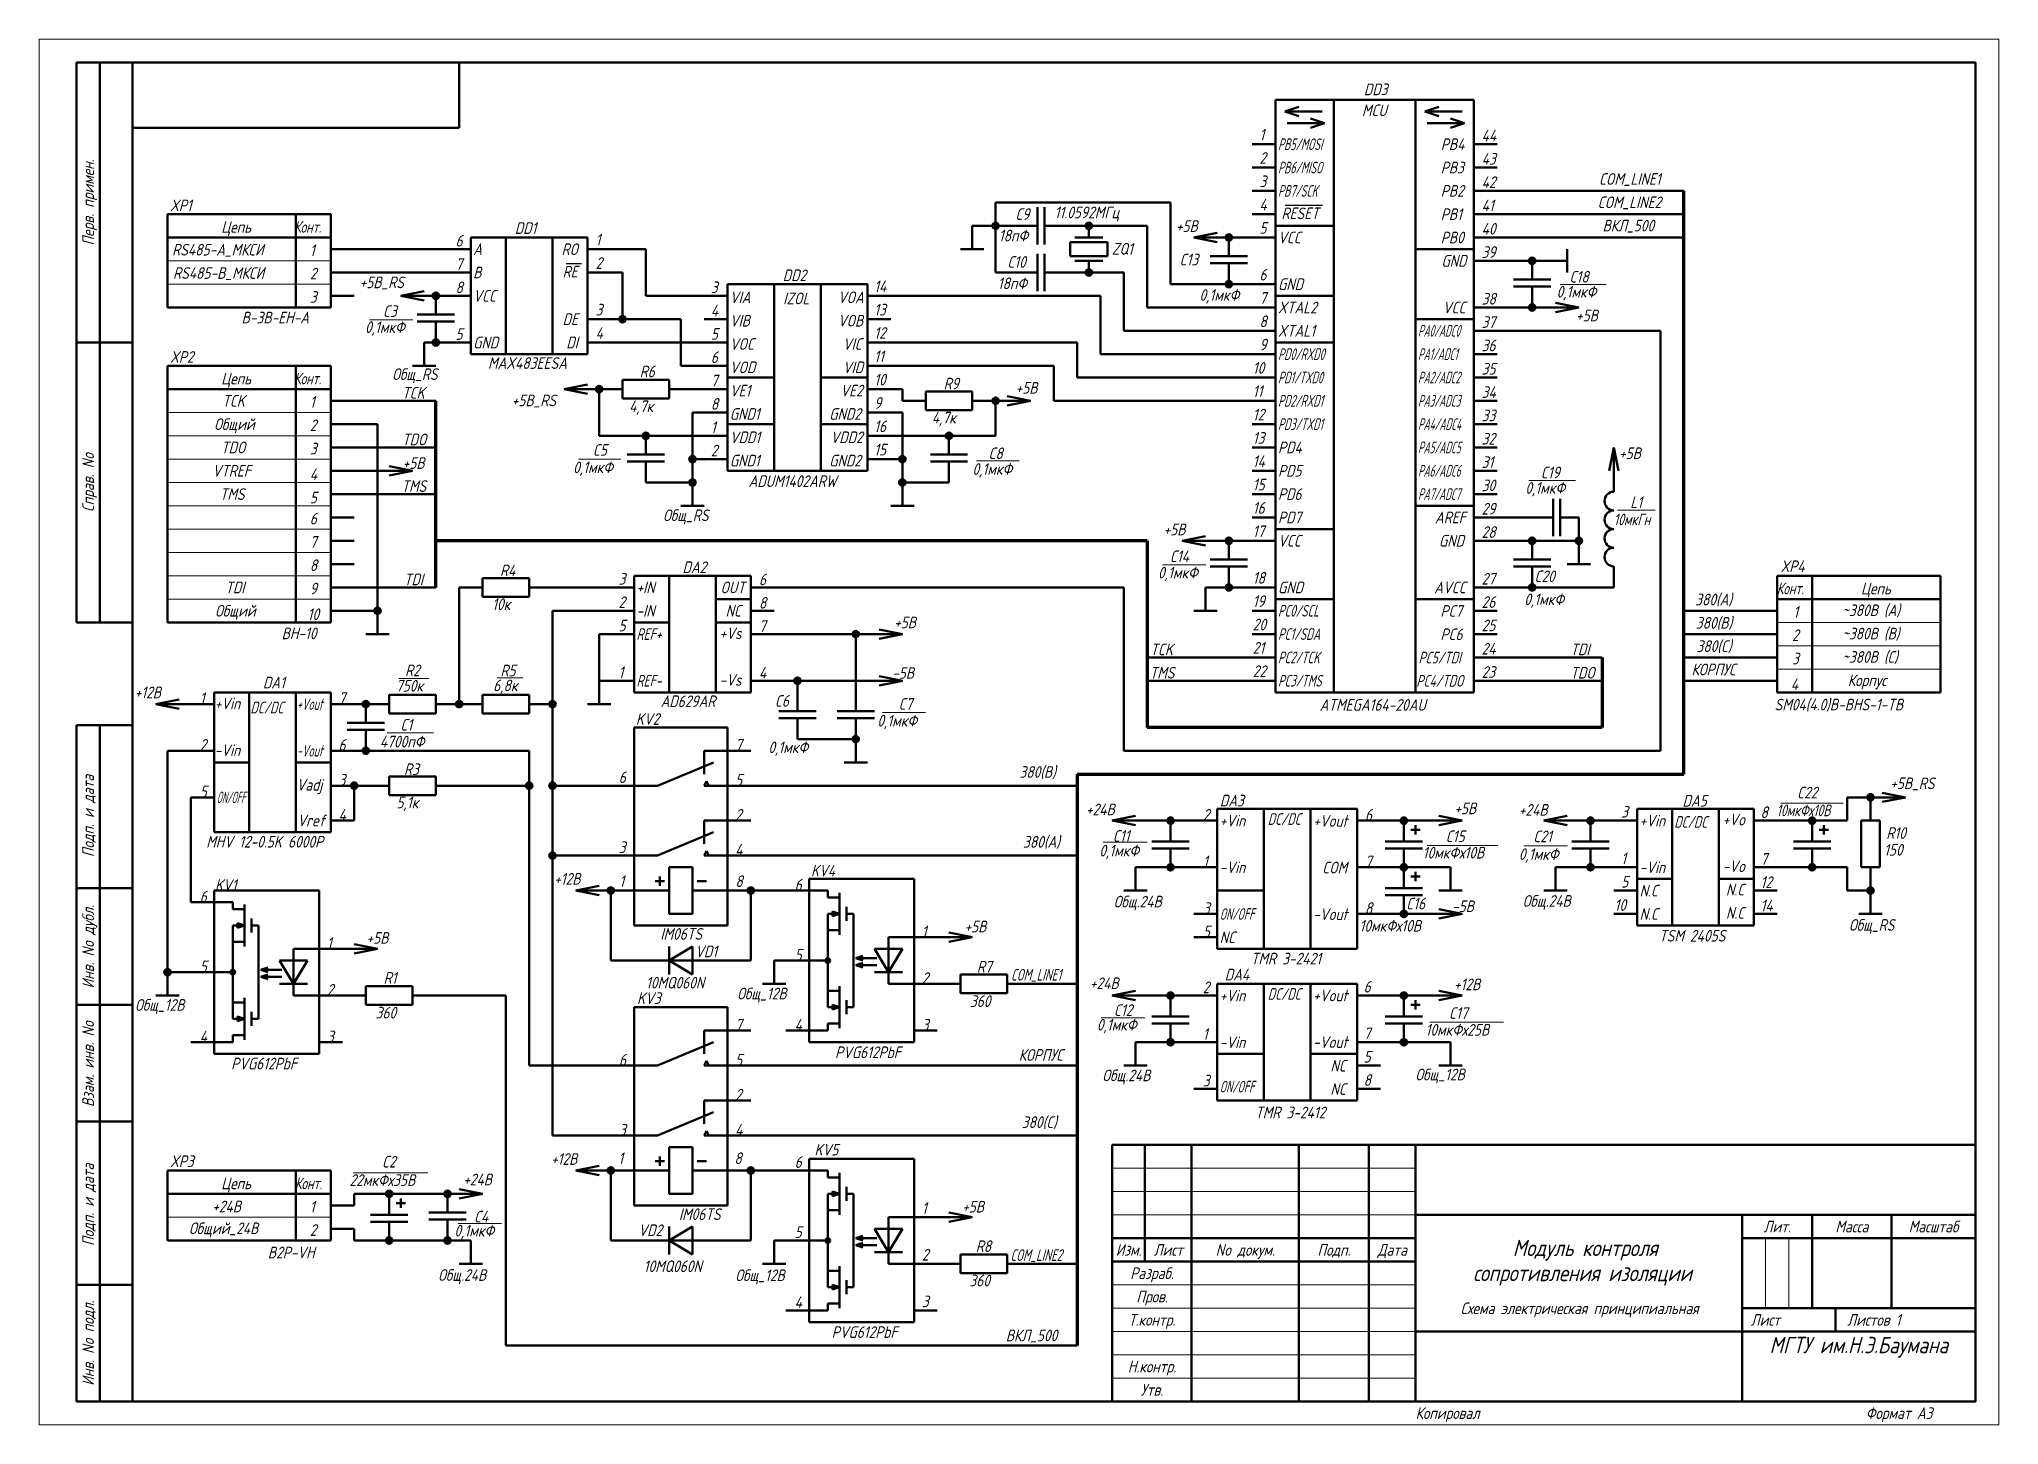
# Model space of a CAD drawing. Header units: millimetres. Extents: x 356 to 1673, y 166 to 463.
# Drawn here: x 356.3 to 776.3, y 165.5 to 462.5 of the extents above; entities that cross this region are included whole.
import ezdxf
from ezdxf.enums import TextEntityAlignment as Align

# ---------------------------------------------------------------- set-up
doc = ezdxf.new("R2010")
doc.units = ezdxf.units.MM
for name, color, linetype, lineweight in [('bus', 5, 'Continuous', 80), ('OSN25', 2, 'Continuous', 20), ('OSN50', 3, 'Continuous', 50), ('TEXT', 1, 'Continuous', 30)]:
    doc.layers.add(name, color=color, linetype=linetype, lineweight=lineweight)
doc.styles.add('E', font='simplex.shx', dxfattribs={"width": 0.8, "oblique": 15})

msp = doc.modelspace()

# ---------------------------------------------------------------- texts
at = {"layer": 'TEXT', "style": 'E', "oblique": 15}
for s, width, p in [('DD3', 0.8, (640.22, 450.54)), ('MCU', 0.8, (639.8, 446.04)), ('1', 0.8, (617.83, 440.83)), ('PB5/MOSI', 0.6, (621.81, 438.78)), ('PB4', 0.8, (656.7, 438.78)), ('44', 0.8, (665.45, 440.65)), ('2', 0.8, (617.83, 435.83)), ('43', 0.8, (665.45, 435.65)), ('3', 0.8, (617.83, 430.83)), ('PB6/MISO', 0.6, (621.81, 433.78)), ('PB3', 0.8, (656.7, 433.78)), ('42', 0.8, (665.45, 430.65)), ('COM_LINE1', 0.8, (690.59, 431.33)), ('PB7/SCK', 0.6, (621.81, 428.78)), ('PB2', 0.8, (656.7, 428.78)), ('COM_LINE2', 0.8, (690.32, 426.33)), ('XP1', 0.8, (384.35, 425.68)), ('C9', 0.8, (565.51, 423.8)), ('11.0592МГц', 0.8, (573.92, 424.16)), ('4', 0.8, (617.83, 425.83)), ('%%ORESET', 0.8, (622.55, 423.96)), ('PB1', 0.8, (656.7, 423.78)), ('41', 0.8, (665.45, 425.65)), ('Цепь', 0.8, (395.3, 421.04)), ('Конт.', 0.7, (410.94, 421.06)), ('6', 0.8, (445.53, 418.09)), ('DD1', 0.8, (458.23, 420.8)), ('1', 0.8, (475.55, 418.32)), ('18пФ ', 0.8, (561.96, 419.2)), ('+5B', 0.8, (599.92, 421.22)), ('5', 0.8, (617.83, 420.83)), ('VCC', 0.8, (621.81, 418.78)), ('PB0', 0.8, (656.7, 418.78)), ('40', 0.8, (665.45, 420.65)), ('ВКЛ_500', 0.8, (691.38, 421.33)), ('RS485-A_МКСИ', 0.8, (384.79, 416.17)), ('1', 0.8, (414.3, 416.04)), ('A', 0.8, (449.31, 416.28)), ('RO', 0.8, (468.26, 416.28)), ('2', 0.8, (475.55, 413.32)), ('C10', 0.8, (563.79, 413.55)), ('ZQ1', 0.8, (586.19, 416.36)), ('C13', 0.8, (600.72, 414.06)), ('GND', 0.8, (656.83, 413.78)), ('39', 0.8, (665.45, 415.65)), ('RS485-B_МКСИ', 0.8, (384.99, 411.17)), ('2', 0.8, (414.3, 411.04)), ('+5B_RS', 0.8, (424.97, 409.17)), ('7', 0.8, (445.53, 413.09)), ('B', 0.8, (449.31, 411.28)), ('%%ORE', 0.8, (468.48, 411.46)), ('DD2', 0.8, (515.66, 410.68)), ('6', 0.8, (617.83, 410.83)), ('C18', 0.8, (684.27, 410.37)), ('3', 0.8, (414.3, 406.04)), ('8', 0.8, (445.53, 408.09)), ('VCC', 0.8, (449.31, 406.28)), ('3', 0.8, (500.25, 408.12)), ('VIA', 0.8, (504.31, 405.96)), ('IZOL', 0.8, (515.76, 405.72)), ('VOA', 0.8, (527.47, 405.96)), ('14', 0.8, (535.25, 408.32)), ('18пФ ', 0.8, (561.73, 408.96)), ('0,1мкФ ', 0.8, (604.98, 406.46)), ('7', 0.8, (617.83, 405.83)), ('GND', 0.8, (621.81, 408.78)), ('38', 0.8, (665.45, 405.65)), ('0,1мкФ ', 0.8, (681.52, 407.15)), ('B-3B-EH-A', 0.8, (399.67, 401.62)), ('C3', 0.8, (429.97, 403)), ('DE', 0.8, (468.48, 401.28)), ('3', 0.8, (475.55, 403.32)), ('4', 0.8, (500.25, 403.12)), ('VIB', 0.8, (504.31, 400.96)), ('VOB', 0.8, (527.47, 400.96)), ('13', 0.8, (535.25, 403.32)), ('8', 0.8, (617.83, 400.83)), ('XTAL2', 0.8, (621.81, 403.78)), ('VCC', 0.8, (657.12, 403.78)), ('+5B', 0.8, (685.68, 402.07)), ('0,1мкФ ', 0.8, (426.14, 399.57)), ('5', 0.8, (445.53, 398.09)), ('4', 0.8, (475.55, 398.32)), ('5', 0.8, (500.25, 398.12)), ('12', 0.8, (535.25, 398.32)), ('XTAL1', 0.8, (621.81, 398.78)), ('PA0/ADC0', 0.55, (651.81, 398.78)), ('37', 0.8, (665.45, 400.65)), ('XP2', 0.8, (384.35, 393.18)), ('GND', 0.8, (449.31, 396.28)), ('DI', 0.8, (469.27, 396.28)), ('6', 0.8, (500.25, 393.12)), ('VOC', 0.8, (504.31, 395.96)), ('VIC', 0.8, (528.53, 395.96)), ('11', 0.8, (535.25, 393.32)), ('9', 0.8, (617.83, 395.83)), ('PD0/RXD0', 0.6, (621.81, 393.78)), ('PA1/ADC1', 0.55, (651.81, 393.78)), ('36', 0.8, (665.45, 395.65)), ('Цепь', 0.8, (395.3, 388.54)), ('Конт.', 0.7, (410.94, 388.56)), ('Общ_RS', 0.8, (431.97, 389.49)), ('MAX483EESA', 0.8, (452.49, 391.87)), ('R6', 0.8, (485, 390.08)), ('7', 0.8, (500.25, 388.12)), ('VOD', 0.8, (504.31, 390.96)), ('VID', 0.8, (528.53, 390.96)), ('10', 0.8, (535.25, 388.32)), ('10', 0.8, (616.39, 390.83)), ('PD1/TXD0', 0.6, (621.81, 388.78)), ('PA2/ADC2', 0.55, (651.81, 388.78)), ('35', 0.8, (665.45, 390.65)), ('TCK', 0.8, (434.05, 385.5)), ('VE1', 0.8, (504.31, 385.96)), ('VE2', 0.8, (528, 385.96)), ('R9', 0.8, (550.14, 387.47)), ('+5B', 0.8, (565.57, 386.56)), ('11', 0.8, (616.39, 385.83)), ('34', 0.8, (665.45, 385.65)), ('TCK', 0.8, (395.51, 383.78)), ('1', 0.8, (414.3, 383.54)), ('+5B_RS', 0.8, (457.56, 383.87)), ('4,7к', 0.8, (482.73, 382.6)), ('8', 0.8, (500.25, 383.12)), ('GND1', 0.8, (504.31, 380.96)), ('GND2', 0.8, (525.62, 380.96)), ('9', 0.8, (535.25, 383.32)), ('4,7к', 0.8, (547.6, 380.17)), ('12', 0.8, (616.39, 380.83)), ('PD2/RXD1', 0.6, (621.81, 383.78)), ('PA3/ADC3', 0.55, (651.81, 383.78)), ('33', 0.8, (665.45, 380.65)), ('Общий', 0.8, (393.81, 378.78)), ('2', 0.8, (414.3, 378.54)), ('TDO', 0.8, (434.05, 375.5)), ('1', 0.8, (500.25, 378.12)), ('VDD1', 0.8, (504.31, 375.96)), ('VDD2', 0.8, (525.89, 375.96)), ('16', 0.8, (535.25, 378.32)), ('13', 0.8, (616.39, 375.83)), ('PD3/TXD1', 0.6, (621.81, 378.78)), ('PA4/ADC4', 0.55, (651.81, 378.78)), ('32', 0.8, (665.45, 375.65)), ('TDO', 0.8, (395.25, 373.78)), ('3', 0.8, (414.3, 373.54)), ('C5', 0.8, (474.96, 373.25)), ('2', 0.8, (500.25, 373.12)), ('15', 0.8, (535.25, 373.32)), ('C8', 0.8, (559.75, 372.53)), ('PD4', 0.8, (621.81, 373.78)), ('PA5/ADC5', 0.55, (651.81, 373.78)), ('+5B', 0.8, (694.89, 372.54)), ('VTREF', 0.8, (393.41, 368.78)), ('4', 0.8, (414.3, 368.04)), ('+5B', 0.8, (434.19, 370.44)), ('0,1мкФ ', 0.8, (470.74, 369.52)), ('GND1', 0.8, (504.31, 370.96)), ('GND2', 0.8, (525.62, 370.96)), ('0,1мкФ ', 0.8, (556.32, 369.16)), ('14', 0.8, (616.39, 370.83)), ('PD5', 0.8, (621.81, 368.78)), ('PA6/ADC6', 0.55, (651.81, 368.78)), ('31', 0.8, (665.45, 370.65)), ('C19', 0.8, (678.13, 368.42)), ('TMS', 0.8, (394.98, 363.78)), ('5', 0.8, (414.3, 363.04)), ('TMS', 0.8, (433.92, 365.5)), ('ADUM1402ARW', 0.8, (508.33, 366.56)), ('15', 0.8, (616.39, 365.83)), ('PD6', 0.8, (621.81, 363.78)), ('PA7/ADC7', 0.55, (651.81, 363.78)), ('30', 0.8, (665.45, 365.65)), ('0,1мкФ ', 0.8, (674.82, 365.11)), ('Общ_RS', 0.8, (490.03, 359.25)), ('16', 0.8, (616.39, 360.83)), ('PD7', 0.8, (621.81, 358.78)), ('AREF', 0.8, (655.44, 358.78)), ('29', 0.8, (665.45, 360.65)), ('L1', 0.8, (697.31, 362.05)), ('6', 0.8, (414.3, 358.54)), ('+5B', 0.8, (597.28, 356.2)), ('17', 0.8, (616.39, 355.83)), ('28', 0.8, (665.45, 355.65)), ('10мкГн', 0.7, (693.79, 358.35)), ('7', 0.8, (414.3, 353.54)), ('C14', 0.8, (598.63, 350.45)), ('VCC', 0.8, (621.81, 353.78)), ('GND', 0.8, (656.3, 353.78)), ('8', 0.8, (414.3, 348.54)), ('R4', 0.8, (455.06, 347.43)), ('DA2', 0.8, (494.18, 348.11)), ('0,1мкФ ', 0.8, (596.1, 346.95)), ('C20', 0.8, (676.78, 346.16)), ('XP4', 0.8, (729.51, 348.31)), ('TDI', 0.8, (396.17, 343.78)), ('9', 0.8, (414.3, 343.54)), ('TDI', 0.8, (434.45, 345.5)), ('3', 0.8, (480.46, 345.61)), ('+IN', 0.8, (484.31, 343.78)), ('OUT', 0.8, (502.32, 343.78)), ('6', 0.8, (510.56, 345.49)), ('18', 0.8, (616.39, 345.83)), ('GND', 0.8, (621.81, 343.78)), ('AVCC', 0.8, (655.29, 343.78)), ('27', 0.8, (665.45, 345.65)), ('Конт.', 0.7, (728.73, 343.56)), ('Цепь', 0.8, (746.75, 343.54)), ('Общий', 0.8, (394.01, 338.78)), ('10', 0.8, (413.8, 338.04)), ('10к', 0.8, (453.37, 340.19)), ('2', 0.8, (480.46, 340.61)), ('-IN', 0.8, (484.31, 338.78)), ('NC', 0.8, (503.41, 338.78)), ('8', 0.8, (510.56, 340.49)), ('19', 0.8, (616.39, 340.83)), ('PC0/SCL', 0.65, (621.81, 338.78)), ('PC7', 0.8, (656.62, 338.73)), ('26', 0.8, (665.45, 340.65)), ('0,1мкФ ', 0.8, (674.59, 341.23)), ('380(А)', 0.8, (711.22, 341.19)), ('1', 0.8, (732.25, 338.54)), ('~380В (А)', 0.8, (742.73, 338.88)), ('BH-10', 0.8, (408.26, 333.94)), ('5', 0.8, (480.46, 335.61)), ('REF+', 0.7, (484.31, 333.78)), ('+Vs', 0.8, (502.12, 333.95)), ('7', 0.8, (510.56, 335.49)), ('+5B', 0.8, (539.52, 336.28)), ('20', 0.8, (616.39, 335.83)), ('PC1/SDA', 0.65, (621.81, 333.78)), ('PC6', 0.8, (656.62, 333.73)), ('25', 0.8, (665.45, 335.65)), ('380(B)', 0.8, (711.35, 336.19)), ('2', 0.8, (731.98, 333.54)), ('~380В (В)', 0.8, (742.73, 333.88)), ('TCK', 0.8, (594.42, 330.5)), ('21', 0.8, (616.39, 330.83)), ('24', 0.8, (665.45, 330.65)), ('TDI', 0.8, (684.45, 330.5)), ('380(C)', 0.8, (711.49, 331.19)), ('R2', 0.8, (434.71, 326)), ('R5', 0.8, (455.15, 325.97)), ('1', 0.8, (480.46, 325.61)), ('4', 0.8, (510.56, 325.49)), ('-5B', 0.8, (539.1, 325.44)), ('TMS', 0.8, (594.29, 325.5)), ('22', 0.8, (616.39, 325.83)), ('PC2/TCK', 0.65, (621.81, 328.78)), ('PC5/TDI', 0.7, (651.93, 328.73)), ('23', 0.8, (665.45, 325.65)), ('TDO', 0.8, (684.45, 325.5)), ('КОРПУС', 0.8, (710.43, 326.19)), ('3', 0.8, (731.98, 328.54)), ('~380В (С)', 0.8, (742.73, 328.88)), ('+12B', 0.8, (376.75, 321.27)), ('DA1', 0.8, (404.25, 323.39)), ('750к', 0.8, (432.74, 322.7)), ('6,8к', 0.8, (453.6, 322.78)), ('REF-', 0.7, (484.31, 323.78)), ('-Vs', 0.8, (502.12, 323.95)), ('PC3/TMS', 0.65, (621.81, 323.78)), ('PC4/TDO', 0.7, (651.46, 323.76)), ('4', 0.8, (731.72, 323.04)), ('Корпус', 0.8, (743.93, 323.88)), ('1', 0.8, (390.71, 320.04)), ('+Vin', 0.8, (393.9, 318.88)), ('DC/DC', 0.7, (401.57, 318.04)), ('+Vout', 0.6, (411.51, 318.78)), ('7', 0.8, (420.45, 320.04)), ('AD629AR', 0.8, (489.47, 319.38)), ('C6', 0.8, (513.97, 319.46)), ('C7', 0.8, (540.48, 318.82)), ('ATMEGA164-20AU', 0.8, (630.73, 318.6)), ('SM04(4.0)B-BHS-1-TB', 0.8, (728.24, 318.67)), ('C1', 0.8, (433.71, 314.34)), ('KV2', 0.8, (484.18, 315.58)), ('0,1мкФ ', 0.8, (535.93, 315.21)), ('2', 0.8, (390.71, 310.04)), ('-Vin', 0.8, (393.9, 308.88)), ('-Vout', 0.6, (411.51, 308.78)), ('6', 0.8, (420.45, 310.04)), ('4700пФ', 0.8, (429.3, 310.74)), ('7', 0.8, (505.45, 310.04)), ('0,1мкФ ', 0.8, (512.58, 309.51)), ('R3', 0.8, (434.49, 304.82)), ('380(B)', 0.8, (566.39, 304.22)), ('5', 0.8, (390.71, 300.04)), ('Vadj', 0.8, (411.45, 301.47)), ('3', 0.8, (420.45, 302.54)), ('6', 0.8, (480.51, 303.1)), ('5', 0.8, (505.45, 302.54)), ('+5B_RS', 0.8, (753.01, 301.8)), ('ON/OFF', 0.45, (394.31, 298.78)), ('5,1к', 0.8, (432.87, 297.69)), ('+24B', 0.8, (580.65, 296.2)), ('DA3', 0.8, (609.35, 298.09)), ('+5B', 0.8, (659.59, 296.42)), ('+24B', 0.8, (673.42, 296.1)), ('3', 0.8, (695.36, 295.7)), ('DA5', 0.8, (708.51, 298.05)), ('10мкФх10В', 0.7, (728.67, 295.99)), ('C22', 0.8, (733.06, 299.8)), ('Vref', 0.8, (411.63, 293.82)), ('4', 0.8, (420.45, 295.04)), ('2', 0.8, (505.45, 295.04)), ('2', 0.8, (605.71, 295.04)), ('+Vin', 0.8, (609.31, 293.78)), ('DC/DC', 0.7, (619.6, 294.14)), ('+Vout', 0.8, (629.34, 293.74)), ('6', 0.8, (640.45, 295.04)), ('+Vin', 0.8, (699.31, 293.78)), ('DC/DC', 0.7, (706.73, 293.52)), ('+Vo', 0.8, (717.1, 294.02)), ('8', 0.8, (725.22, 295.6)), ('MHV 12-0.5K 6000P', 0.8, (392.1, 289.27)), ('3', 0.8, (480.51, 288.1)), ('4', 0.8, (505.45, 287.54)), ('380(А)', 0.8, (567.15, 289.24)), ('0,1мкФ', 0.8, (583.51, 287.37)), ('C11', 0.8, (586.4, 290.51)), ('C15', 0.8, (657.75, 290.44)), ('C21', 0.8, (676.53, 290.42)), ('150', 0.8, (751.7, 287.54)), ('R10', 0.8, (752.18, 291.14)), ('1', 0.8, (605.71, 285.04)), ('-Vin', 0.8, (609.31, 283.78)), ('COM', 0.8, (631.29, 283.74)), ('7', 0.8, (640.45, 285.04)), ('10мкФх10В', 0.8, (652.81, 286.92)), ('0,1мкФ', 0.8, (673.43, 286.61)), ('1', 0.8, (695.36, 285.7)), ('-Vin', 0.8, (699.31, 283.78)), ('-Vo', 0.8, (717.1, 284.02)), ('7', 0.8, (725.22, 285.6)), ('KV1', 0.8, (393.97, 279.99)), ('+12B', 0.8, (466.66, 281.32)), ('1', 0.8, (480.63, 280.82)), ('8', 0.8, (505.52, 280.82)), ('6', 0.8, (518.21, 280.04)), ('KV4', 0.8, (521.71, 283.08)), ('5', 0.8, (695.36, 280.7)), ('N.C', 0.8, (717.82, 279.02)), ('12', 0.8, (725.22, 280.6)), ('6', 0.8, (390.71, 277.54)), ('Общ.24В', 0.8, (586.6, 276.44)), ('3', 0.8, (605.71, 275.04)), ('8', 0.8, (640.45, 275.04)), ('C16', 0.8, (649.29, 276.01)), ('-5B', 0.8, (659.1, 275.44)), ('Общ.24В', 0.8, (674.26, 276.58)), ('10', 0.8, (693.92, 275.7)), ('N.C', 0.8, (699.31, 278.78)), ('14', 0.8, (725.22, 275.6)), ('+5B', 0.8, (554.61, 271.1)), ('ON/OFF', 0.6, (609.31, 273.78)), ('-Vout', 0.8, (629.34, 273.74)), ('10мкФх10В', 0.8, (639.27, 271.25)), ('N.C', 0.8, (699.31, 273.78)), ('N.C', 0.8, (717.82, 274.02)), ('Общ_RS', 0.8, (744.2, 271.44)), ('1', 0.8, (417.95, 267.54)), ('+5B', 0.8, (426.45, 268.66)), ('IM06TS', 0.8, (489.44, 269.52)), ('1', 0.8, (545.45, 270.04)), ('5', 0.8, (605.71, 270.04)), ('NC', 0.8, (609.31, 268.78)), ('TSM 2405S', 0.8, (703.46, 269.12)), ('5', 0.8, (390.71, 262.54)), ('VD1', 0.8, (496.88, 265.76)), ('5', 0.8, (518.21, 265.04)), ('R7', 0.8, (557.27, 262.47)), ('TMR 3-2421', 0.8, (615.97, 264.22)), ('R1', 0.8, (430.12, 260.1)), ('10MQ060N', 0.8, (486.34, 259.06)), ('2', 0.8, (545.45, 260.04)), ('COM_LINE1', 0.65, (564.59, 260.76)), ('+24B', 0.8, (581.49, 258.93)), ('2', 0.8, (605.68, 258.06)), ('DA4', 0.8, (610.4, 260.8)), ('6', 0.8, (640.16, 258.19)), ('+12B', 0.8, (659.51, 258.7)), ('Общ_12В', 0.8, (376.86, 254.29)), ('2', 0.8, (417.95, 257.54)), ('KV3', 0.8, (484.44, 255.74)), ('Общ_12В', 0.8, (505.91, 256.73)), ('360', 0.8, (555.77, 255.1)), ('+Vin', 0.8, (609.31, 256.28)), ('DC/DC', 0.7, (619.6, 256.64)), ('+Vout', 0.8, (629.33, 256.33)), ('360', 0.8, (428.39, 252.63)), ('7', 0.8, (505.45, 250.04)), ('4', 0.8, (518.21, 250.04)), ('3', 0.8, (545.45, 250.04)), ('0,1мкФ', 0.8, (582.99, 250.04)), ('C12', 0.8, (586.63, 253.18)), ('C17', 0.8, (658.45, 252.55)), ('4', 0.8, (390.71, 247.54)), ('3', 0.8, (417.95, 247.54)), ('1', 0.8, (605.68, 248.06)), ('-Vin', 0.8, (609.31, 246.28)), ('-Vout', 0.8, (629.33, 246.33)), ('7', 0.8, (640.16, 248.19)), ('10мкФх25В', 0.8, (653.42, 248.96)), ('PVG612PbF', 0.8, (397.44, 241.72)), ('6', 0.8, (480.56, 242.54)), ('5', 0.8, (505.45, 242.54)), ('PVG612PbF', 0.8, (526.87, 244.14)), ('КОРПУС', 0.8, (566.24, 243.57)), ('NC', 0.8, (633.04, 241.25)), ('5', 0.8, (640.16, 243.19)), ('Общ.24В', 0.8, (584.17, 239.19)), ('3', 0.8, (605.68, 238.06)), ('8', 0.8, (640.16, 238.19)), ('Общ_12В', 0.8, (651.27, 239.38)), ('2', 0.8, (505.45, 235.04)), ('ON/OFF', 0.6, (609.31, 236.77)), ('NC', 0.8, (633.04, 236.25)), ('380(C)', 0.8, (566.88, 229.16)), ('TMR 3-2412', 0.8, (616.9, 231.24)), ('3', 0.8, (480.56, 227.54)), ('4', 0.8, (505.45, 227.54)), ('XP3', 0.8, (384.35, 220.79)), ('C2', 0.8, (429.78, 220.69)), ('+12B', 0.8, (465.98, 221.26)), ('1', 0.8, (480.4, 221.43)), ('8', 0.8, (505.29, 221.43)), ('6', 0.8, (518.21, 220.6)), ('KV5', 0.8, (522.46, 223.26)), ('Цепь', 0.8, (395.3, 216.04)), ('Конт.', 0.7, (411.12, 216.04)), ('22мкФх35В', 0.8, (422.82, 216.74)), ('+24B', 0.8, (447.17, 216.88)), ('+24В', 0.8, (393.38, 211.1)), ('1', 0.8, (414.3, 211.04)), ('C4', 0.8, (449.49, 208.91)), ('IM06TS', 0.8, (493.41, 209.44)), ('1', 0.8, (545.48, 210.75)), ('+5B', 0.8, (554.1, 211.05)), ('Общий_24В', 0.8, (388.41, 206.41)), ('2', 0.8, (414.3, 206.04)), ('0,1мкФ ', 0.8, (445.29, 205.9)), ('VD2', 0.8, (484.72, 206)), ('5', 0.8, (518.21, 205.6)), ('B2P-VH', 0.8, (405.3, 201.22)), ('2', 0.8, (545.48, 200.75)), ('R8', 0.8, (557.03, 202.58)), ('COM_LINE2', 0.65, (564.47, 200.67)), ('Общ.24В', 0.8, (441.82, 196.4)), ('10MQ060N', 0.8, (485.83, 198.28)), ('Общ_12В', 0.8, (505.51, 196.34)), ('360', 0.8, (555.66, 195.21)), ('3', 0.8, (545.48, 190.75)), ('4', 0.8, (518.21, 190.6)), ('PVG612PbF', 0.8, (526.15, 184.16)), ('ВКЛ_500', 0.8, (563.47, 183.45))]:
    msp.add_text(s, height=2.5, dxfattribs=dict(at, width=width)).set_placement(p)
at = {"layer": 'TEXT', "style": 'E', "oblique": 15, "width": 0.8}
for s, p in [('Перв. примен.', (366.8, 427.54)), ('Справ. No', (366.8, 367.54)), ('Подп. и дата', (366.8, 296.04)), ('Инв. No дубл.', (366.8, 268.03)), ('Взам. инв. No', (366.8, 242.87)), ('Подп. и дата', (366.8, 212.71)), ('Инв. No подл.', (366.8, 183.04))]:
    msp.add_text(s, height=2.5, rotation=90, dxfattribs=at).set_placement(p, align=Align.MIDDLE_CENTER)
for s, height, p in [('Лит.', 2.5, (728.8, 208.04)), ('Масса', 2.5, (744.8, 208.04)), ('Масштаб', 2.5, (762.3, 208.04)), ('Изм.', 2.5, (589.8, 203.04)), ('Лист', 2.5, (598.3, 203.04)), ('No докум.', 2.5, (614.8, 203.04)), ('Подп.', 2.5, (633.8, 203.04)), ('Дата', 2.5, (646.3, 203.04)), ('Модуль контроля', 3.5, (687.67, 203.45)), ('Разраб.', 2.5, (594.8, 198.04)), ('сопротивления изоляции', 3.5, (687.07, 198.08)), ('Пров.', 2.5, (594.8, 193.04)), ('Т.контр.', 2.5, (594.8, 188.04)), ('Схема электрическая принципиальная', 2.5, (686.46, 190.51)), ('МГТУ им.Н.Э.Баумана', 3.5, (746.3, 182.64)), ('Н.контр.', 2.5, (594.8, 178.04)), ('Утв.', 2.5, (594.8, 173.04))]:
    msp.add_text(s, height=height, dxfattribs=at).set_placement(p, align=Align.MIDDLE_CENTER)
for s, p in [('Лист', (723.14, 188.04)), ('Листов 1', (743.82, 188.04))]:
    msp.add_text(s, height=2.5, dxfattribs=at).set_placement(p, align=Align.MIDDLE_LEFT)
at = {"layer": 'TEXT', "linetype": 'Continuous', "style": 'E', "oblique": 15, "width": 0.8}
for s, p in [('Копировал', (651.3, 166.79)), ('Формат A3', (747.8, 166.79))]:
    msp.add_text(s, height=2.5, dxfattribs=at).set_placement(p)

# ---------------------------------------------------------------- hatches: boundary and pattern name
at = {"layer": 'OSN50'}
for points in [[(560.6, 422.54, 1), (562, 422.54, 1)], [(580.6, 422.54, 1), (582, 422.54, 1)], [(610.6, 420.04, 1), (612, 420.04, 1)], [(580.6, 412.54, 1), (582, 412.54, 1)], [(675.6, 415.04, 1), (677, 415.04, 1)], [(440.6, 407.54, 1), (442, 407.54, 1)], [(610.6, 410.04, 1), (612, 410.04, 1)], [(480.6, 402.54, 1), (482, 402.54, 1)], [(675.6, 405.04, 1), (677, 405.04, 1)], [(440.6, 397.54, 1), (442, 397.54, 1)], [(475.6, 387.54, 1), (477, 387.54, 1)], [(560.6, 385.04, 1), (562, 385.04, 1)], [(485.6, 377.54, 1), (487, 377.54, 1)], [(550.6, 377.54, 1), (552, 377.54, 1)], [(495.6, 372.54, 1), (497, 372.54, 1)], [(540.6, 372.54, 1), (542, 372.54, 1)], [(495.6, 367.54, 1), (497, 367.54, 1)], [(540.6, 367.54, 1), (542, 367.54, 1)], [(610.6, 355.04, 1), (612, 355.04, 1)], [(675.6, 355.04, 1), (677, 355.04, 1)], [(685.6, 355.04, 1), (687, 355.04, 1)], [(610.6, 345.04, 1), (612, 345.04, 1)], [(675.6, 345.04, 1), (677, 345.04, 1)], [(428.1, 340.04, 1), (429.5, 340.04, 1)], [(530.6, 335.04, 1), (532, 335.04, 1)], [(518.1, 325.04, 1), (519.5, 325.04, 1)], [(425.6, 320.04, 1), (427, 320.04, 1)], [(445.6, 320.04, 1), (447, 320.04, 1)], [(465.6, 320.04, 1), (467, 320.04, 1)], [(530.6, 312.54, 1), (532, 312.54, 1)], [(425.6, 310.04, 1), (427, 310.04, 1)], [(423.1, 302.54, 1), (424.5, 302.54, 1)], [(460.6, 302.54, 1), (462, 302.54, 1)], [(465.6, 302.54, 1), (467, 302.54, 1)], [(748.1, 300.04, 1), (749.5, 300.04, 1)], [(598.1, 295.04, 1), (599.5, 295.04, 1)], [(648.1, 295.04, 1), (649.5, 295.04, 1)], [(688.1, 295.04, 1), (689.5, 295.04, 1)], [(735.6, 295.04, 1), (737, 295.04, 1)], [(465.6, 287.54, 1), (467, 287.54, 1)], [(598.1, 285.04, 1), (599.5, 285.04, 1)], [(648.1, 285.04, 1), (649.5, 285.04, 1)], [(688.1, 285.04, 1), (689.5, 285.04, 1)], [(735.6, 285.04, 1), (737, 285.04, 1)], [(478.1, 280.04, 1), (479.5, 280.04, 1)], [(508.1, 280.04, 1), (509.5, 280.04, 1)], [(748.1, 280.04, 1), (749.5, 280.04, 1)], [(648.1, 275.04, 1), (649.5, 275.04, 1)], [(383.1, 262.54, 1), (384.5, 262.54, 1)], [(598.1, 257.54, 1), (599.5, 257.54, 1)], [(648.1, 257.54, 1), (649.5, 257.54, 1)], [(598.1, 247.54, 1), (599.5, 247.54, 1)], [(648.1, 247.54, 1), (649.5, 247.54, 1)], [(478.1, 220.04, 1), (479.5, 220.04, 1)], [(508.1, 220.04, 1), (509.5, 220.04, 1)], [(430.6, 215.04, 1), (432, 215.04, 1)], [(443.1, 215.04, 1), (444.5, 215.04, 1)], [(430.6, 205.04, 1), (432, 205.04, 1)], [(443.1, 205.04, 1), (444.5, 205.04, 1)]]:
    msp.add_hatch(color=256, dxfattribs=at).paths.add_polyline_path(points)

# ---------------------------------------------------------------- linework, layer by layer
at = {"layer": 'bus', "linetype": 'Continuous'}
for p, q in [((708.8, 305.04), (708.8, 430.04)), ((593.8, 355.04), (441.3, 355.04)), ((691.3, 330.04), (691.3, 315.04)), ((691.3, 315.04), (593.8, 315.04)), ((578.8, 305.04), (708.8, 305.04))]:
    msp.add_line(p, q, dxfattribs=at)
at = {"layer": 'bus'}
for p, q in [((441.3, 345.04), (441.3, 385.04)), ((593.8, 355.04), (593.8, 315.04)), ((578.8, 305.04), (578.8, 182.54))]:
    msp.add_line(p, q, dxfattribs=at)
at = {"layer": 'OSN25', "linetype": 'Continuous'}
for p, q in [((383.8, 415.04), (418.8, 415.04)), ((383.8, 410.04), (418.8, 410.04)), ((383.8, 382.54), (418.8, 382.54)), ((383.8, 377.54), (418.8, 377.54)), ((383.8, 372.54), (418.8, 372.54)), ((383.8, 367.54), (418.8, 367.54)), ((383.8, 362.54), (418.8, 362.54)), ((383.8, 357.54), (418.8, 357.54)), ((383.8, 352.54), (418.8, 352.54)), ((383.8, 347.54), (418.8, 347.54)), ((383.8, 342.54), (418.8, 342.54)), ((763.8, 337.54), (728.8, 337.54)), ((763.8, 332.54), (728.8, 332.54)), ((763.8, 327.54), (728.8, 327.54)), ((383.8, 210.04), (418.8, 210.04))]:
    msp.add_line(p, q, dxfattribs=at)
at = {"layer": 'OSN25'}
for p, q in [((682.27, 409.94), (692.14, 409.94)), ((427.08, 402.37), (436.4, 402.37)), ((471.86, 372.54), (480.99, 372.54)), ((557.23, 372.19), (566.32, 372.19)), ((675.6, 367.96), (685.55, 367.96)), ((694.56, 361.58), (702.67, 361.58)), ((597.08, 349.89), (606.37, 349.89)), ((433.38, 325.54), (439.84, 325.54)), ((454.44, 325.62), (459.95, 325.62)), ((537.06, 318.25), (546.23, 318.25)), ((430.85, 313.88), (440.85, 313.88)), ((729.62, 298.8), (742.96, 298.8)), ((584.37, 290.44), (593.74, 290.44)), ((653.75, 289.74), (668.92, 289.74)), ((674.48, 289.65), (683.85, 289.65)), ((583.94, 252.8), (593.24, 252.8)), ((654.36, 251.85), (670.15, 251.85)), ((423.7, 219.54), (439.58, 219.54)), ((586.3, 220.54), (651.3, 220.54)), ((586.3, 215.54), (651.3, 215.54)), ((586.3, 210.54), (651.3, 210.54)), ((446.1, 208.69), (455.4, 208.69)), ((726.3, 205.54), (726.3, 190.54)), ((731.3, 205.54), (731.3, 190.54)), ((586.3, 195.54), (651.3, 195.54)), ((586.3, 190.54), (651.3, 190.54)), ((586.3, 185.54), (651.3, 185.54)), ((586.3, 180.54), (651.3, 180.54)), ((586.3, 175.54), (651.3, 175.54))]:
    msp.add_line(p, q, dxfattribs=at)
at = {"layer": 'OSN25', "linetype": 'Continuous'}
msp.add_lwpolyline([(356.3, 165.54), (776.3, 165.54), (776.3, 462.54), (356.3, 462.54)], close=True, dxfattribs=at)
at = {"layer": 'OSN50'}
for p, q in [((369.3, 457.54), (369.3, 337.54)), ((369.3, 170.54), (369.3, 315.54)), ((736.3, 210.54), (736.3, 190.54)), ((753.3, 210.54), (753.3, 190.54))]:
    msp.add_line(p, q, dxfattribs=at)
at = {"layer": 'OSN50', "linetype": 'Continuous'}
for p, q in [((621.3, 449.54), (663.8, 449.54)), ((621.3, 449.54), (621.3, 322.54)), ((633.8, 322.54), (633.8, 449.54)), ((651.3, 322.54), (651.3, 449.54)), ((663.8, 449.54), (663.8, 322.54)), ((623.3, 447.04), (626.3, 448.04)), ((623.3, 447.04), (626.3, 446.04)), ((631.3, 447.04), (623.3, 447.04)), ((631.8, 444.54), (628.8, 445.54)), ((653.3, 447.04), (656.3, 448.04)), ((653.3, 447.04), (656.3, 446.04)), ((661.3, 447.04), (653.3, 447.04)), ((661.8, 444.54), (658.8, 445.54)), ((623.8, 444.54), (631.8, 444.54)), ((631.8, 444.54), (628.8, 443.54)), ((653.8, 444.54), (661.8, 444.54)), ((661.8, 444.54), (658.8, 443.54)), ((621.3, 440.04), (616.3, 440.04)), ((663.8, 440.04), (668.8, 440.04)), ((621.3, 435.04), (616.3, 435.04)), ((663.8, 435.04), (668.8, 435.04)), ((621.3, 430.04), (616.3, 430.04)), ((663.8, 430.04), (668.8, 430.04)), ((668.8, 430.04), (708.8, 430.04)), ((383.8, 425.04), (418.8, 425.04)), ((383.8, 425.04), (383.8, 405.04)), ((411.3, 425.04), (411.3, 405.04)), ((418.8, 425.04), (418.8, 405.04)), ((561.3, 427.54), (598.8, 427.54)), ((561.3, 422.54), (561.3, 427.54)), ((570.3, 426.54), (570.3, 418.54)), ((571.8, 426.54), (571.8, 418.54)), ((598.8, 427.54), (598.8, 410.04)), ((621.3, 425.04), (616.3, 425.04)), ((663.8, 425.04), (668.8, 425.04)), ((668.8, 425.04), (708.8, 425.04)), ((383.8, 420.04), (418.8, 420.04)), ((473.8, 420.04), (448.8, 420.04)), ((448.8, 420.04), (448.8, 395.04)), ((456.3, 420.04), (456.3, 395.04)), ((466.3, 420.04), (466.3, 395.04)), ((473.8, 420.04), (473.8, 395.04)), ((556.3, 422.54), (561.3, 422.54)), ((556.3, 417.54), (556.3, 422.54)), ((561.3, 412.54), (561.3, 422.54)), ((561.3, 422.54), (566.3, 422.54)), ((570.3, 422.54), (566.3, 422.54)), ((571.8, 422.54), (576.3, 422.54)), ((581.3, 422.54), (576.3, 422.54)), ((578.3, 420.04), (584.3, 420.04)), ((581.3, 422.54), (593.8, 422.54)), ((581.3, 420.04), (581.3, 422.54)), ((593.8, 422.54), (593.8, 405.04)), ((603.8, 420.04), (608.8, 421.04)), ((603.8, 420.04), (608.8, 419.04)), ((603.8, 420.04), (608.8, 420.04)), ((611.3, 420.04), (608.8, 420.04)), ((611.3, 420.04), (616.3, 420.04)), ((611.3, 416.04), (611.3, 420.04)), ((621.3, 420.04), (616.3, 420.04)), ((621.3, 422.54), (633.8, 422.54)), ((663.8, 420.04), (668.8, 420.04)), ((668.8, 420.04), (708.8, 420.04)), ((418.8, 417.54), (423.8, 417.54)), ((423.8, 417.54), (443.8, 417.54)), ((448.8, 417.54), (443.8, 417.54)), ((473.8, 417.54), (478.8, 417.54)), ((486.3, 417.54), (478.8, 417.54)), ((486.3, 417.54), (486.3, 407.54)), ((553.8, 417.54), (558.8, 417.54)), ((570.3, 416.54), (570.3, 408.54)), ((571.8, 416.54), (571.8, 408.54)), ((585.3, 419.04), (577.3, 419.04)), ((577.3, 416.04), (577.3, 419.04)), ((577.3, 416.04), (585.3, 416.04)), ((585.3, 416.04), (585.3, 419.04)), ((615.3, 416.04), (607.3, 416.04)), ((651.3, 417.54), (663.8, 417.54)), ((683.8, 412.54), (683.8, 417.54)), ((418.8, 412.54), (423.8, 412.54)), ((423.8, 412.54), (443.8, 412.54)), ((448.8, 412.54), (443.8, 412.54)), ((473.8, 412.54), (478.8, 412.54)), ((478.8, 412.54), (481.3, 412.54)), ((481.3, 412.54), (481.3, 402.54)), ((566.3, 412.54), (561.3, 412.54)), ((570.3, 412.54), (566.3, 412.54)), ((571.8, 412.54), (576.3, 412.54)), ((581.3, 412.54), (576.3, 412.54)), ((581.3, 415.04), (578.3, 415.04)), ((581.3, 415.04), (584.3, 415.04)), ((581.3, 415.04), (581.3, 412.54)), ((588.8, 412.54), (581.3, 412.54)), ((588.8, 400.04), (588.8, 412.54)), ((615.3, 414.54), (607.3, 414.54)), ((611.3, 414.54), (611.3, 410.04)), ((663.8, 415.04), (668.8, 415.04)), ((668.8, 415.04), (676.3, 415.04)), ((676.3, 415.04), (678.8, 415.04)), ((676.3, 411.04), (676.3, 415.04)), ((683.8, 415.04), (678.8, 415.04)), ((418.8, 407.54), (423.8, 407.54)), ((433.8, 407.54), (438.8, 408.54)), ((433.8, 407.54), (438.8, 406.54)), ((433.8, 407.54), (438.8, 407.54)), ((438.8, 407.54), (441.3, 407.54)), ((443.8, 407.54), (441.3, 407.54)), ((441.3, 403.54), (441.3, 407.54)), ((448.8, 407.54), (443.8, 407.54)), ((486.3, 407.54), (498.8, 407.54)), ((503.8, 407.54), (498.8, 407.54)), ((533.8, 410.04), (503.8, 410.04)), ((503.8, 410.04), (503.8, 370.04)), ((513.8, 410.04), (513.8, 370.04)), ((523.8, 410.04), (523.8, 370.04)), ((533.8, 370.04), (533.8, 410.04)), ((533.8, 407.54), (538.8, 407.54)), ((583.8, 407.54), (538.8, 407.54)), ((583.8, 407.54), (583.8, 395.04)), ((611.3, 410.04), (598.8, 410.04)), ((611.3, 410.04), (616.3, 410.04)), ((621.3, 410.04), (616.3, 410.04)), ((621.3, 407.54), (633.8, 407.54)), ((680.3, 411.04), (672.3, 411.04)), ((680.3, 409.54), (672.3, 409.54)), ((676.3, 409.54), (676.3, 405.04)), ((383.8, 405.04), (418.8, 405.04)), ((445.3, 403.54), (437.3, 403.54)), ((593.8, 405.04), (616.3, 405.04)), ((621.3, 405.04), (616.3, 405.04)), ((663.8, 405.04), (668.8, 405.04)), ((668.8, 405.04), (676.3, 405.04)), ((676.3, 405.04), (681.3, 405.04)), ((686.3, 405.04), (681.3, 406.04)), ((686.3, 405.04), (681.3, 404.04)), ((686.3, 405.04), (681.3, 405.04)), ((445.3, 402.04), (437.3, 402.04)), ((441.3, 402.04), (441.3, 397.54)), ((473.8, 402.54), (478.8, 402.54)), ((478.8, 402.54), (481.3, 402.54)), ((493.8, 402.54), (481.3, 402.54)), ((493.8, 402.54), (493.8, 392.54)), ((503.8, 402.54), (498.8, 402.54)), ((533.8, 402.54), (538.8, 402.54)), ((588.8, 400.04), (616.3, 400.04)), ((621.3, 400.04), (616.3, 400.04)), ((663.8, 402.54), (651.3, 402.54)), ((663.8, 400.04), (668.8, 400.04)), ((703.8, 400.04), (668.8, 400.04)), ((703.8, 310.04), (703.8, 400.04)), ((438.8, 397.54), (441.3, 397.54)), ((438.8, 392.54), (438.8, 397.54)), ((443.8, 397.54), (441.3, 397.54)), ((448.8, 397.54), (443.8, 397.54)), ((473.8, 395.04), (448.8, 395.04)), ((473.8, 397.54), (478.8, 397.54)), ((498.8, 397.54), (478.8, 397.54)), ((503.8, 397.54), (498.8, 397.54)), ((533.8, 397.54), (538.8, 397.54)), ((538.8, 397.54), (578.8, 397.54)), ((578.8, 397.54), (578.8, 390.04)), ((583.8, 395.04), (616.3, 395.04)), ((621.3, 395.04), (616.3, 395.04)), ((621.3, 397.54), (633.8, 397.54)), ((663.8, 395.04), (668.8, 395.04)), ((383.8, 392.54), (418.8, 392.54)), ((383.8, 392.54), (383.8, 337.54)), ((411.3, 392.54), (411.3, 337.54)), ((418.8, 392.54), (418.8, 337.54)), ((436.3, 392.54), (441.3, 392.54)), ((493.8, 392.54), (498.8, 392.54)), ((503.8, 392.54), (498.8, 392.54)), ((533.8, 392.54), (538.8, 392.54)), ((538.8, 392.54), (573.8, 392.54)), ((573.8, 392.54), (573.8, 385.04)), ((383.8, 387.54), (418.8, 387.54)), ((468.8, 387.54), (473.8, 388.54)), ((468.8, 387.54), (473.8, 386.54)), ((468.8, 387.54), (473.8, 387.54)), ((476.3, 387.54), (473.8, 387.54)), ((476.3, 377.54), (476.3, 387.54)), ((481.3, 387.54), (476.3, 387.54)), ((481.3, 389.54), (491.3, 389.54)), ((481.3, 385.54), (481.3, 389.54)), ((491.3, 389.54), (491.3, 385.54)), ((491.3, 387.54), (496.3, 387.54)), ((498.8, 387.54), (496.3, 387.54)), ((503.8, 387.54), (498.8, 387.54)), ((513.8, 390.04), (503.8, 390.04)), ((533.8, 390.04), (523.8, 390.04)), ((533.8, 387.54), (538.8, 387.54)), ((538.8, 387.54), (541.3, 387.54)), ((541.3, 387.54), (541.3, 385.04)), ((546.3, 387.04), (546.3, 383.04)), ((556.3, 387.04), (546.3, 387.04)), ((556.3, 383.04), (556.3, 387.04)), ((578.8, 390.04), (616.3, 390.04)), ((621.3, 390.04), (616.3, 390.04)), ((663.8, 390.04), (668.8, 390.04)), ((418.8, 385.04), (423.8, 385.04)), ((423.8, 385.04), (441.3, 385.04)), ((491.3, 385.54), (481.3, 385.54)), ((496.3, 382.54), (496.3, 372.54)), ((498.8, 382.54), (496.3, 382.54)), ((503.8, 382.54), (498.8, 382.54)), ((533.8, 382.54), (538.8, 382.54)), ((538.8, 382.54), (541.3, 382.54)), ((546.3, 385.04), (541.3, 385.04)), ((541.3, 382.54), (541.3, 372.54)), ((546.3, 383.04), (556.3, 383.04)), ((556.3, 385.04), (561.3, 385.04)), ((561.3, 377.54), (561.3, 385.04)), ((561.3, 385.04), (563.8, 385.04)), ((568.8, 385.04), (563.8, 386.04)), ((568.8, 385.04), (563.8, 384.04)), ((568.8, 385.04), (563.8, 385.04)), ((573.8, 385.04), (616.3, 385.04)), ((621.3, 385.04), (616.3, 385.04)), ((663.8, 385.04), (668.8, 385.04)), ((418.8, 380.04), (423.8, 380.04)), ((423.8, 380.04), (428.8, 380.04)), ((428.8, 380.04), (428.8, 340.04)), ((513.8, 380.04), (503.8, 380.04)), ((533.8, 380.04), (523.8, 380.04)), ((621.3, 380.04), (616.3, 380.04)), ((663.8, 380.04), (668.8, 380.04)), ((418.8, 375.04), (423.8, 375.04)), ((423.8, 375.04), (441.3, 375.04)), ((486.3, 377.54), (476.3, 377.54)), ((498.8, 377.54), (486.3, 377.54)), ((486.3, 373.54), (486.3, 377.54)), ((503.8, 377.54), (498.8, 377.54)), ((533.8, 377.54), (538.8, 377.54)), ((538.8, 377.54), (551.3, 377.54)), ((551.3, 377.54), (561.3, 377.54)), ((551.3, 373.54), (551.3, 377.54)), ((621.3, 375.04), (616.3, 375.04)), ((663.8, 375.04), (668.8, 375.04)), ((693.8, 375.04), (692.8, 370.04)), ((693.8, 375.04), (694.8, 370.04)), ((693.8, 375.04), (693.8, 370.04)), ((418.8, 370.04), (423.8, 370.04)), ((423.8, 370.04), (431.3, 370.04)), ((436.3, 370.04), (431.3, 371.04)), ((436.3, 370.04), (431.3, 369.04)), ((436.3, 370.04), (431.3, 370.04)), ((490.3, 373.54), (482.3, 373.54)), ((490.3, 372.04), (482.3, 372.04)), ((486.3, 372.04), (486.3, 367.54)), ((496.3, 367.54), (496.3, 372.54)), ((496.3, 372.54), (498.8, 372.54)), ((503.8, 372.54), (498.8, 372.54)), ((503.8, 370.04), (533.8, 370.04)), ((533.8, 372.54), (538.8, 372.54)), ((541.3, 372.54), (538.8, 372.54)), ((541.3, 367.54), (541.3, 372.54)), ((547.3, 373.54), (555.3, 373.54)), ((547.3, 372.04), (555.3, 372.04)), ((551.3, 372.04), (551.3, 367.54)), ((621.3, 370.04), (616.3, 370.04)), ((663.8, 370.04), (668.8, 370.04)), ((693.8, 365.54), (693.8, 370.04)), ((486.3, 367.54), (496.3, 367.54)), ((496.3, 362.54), (496.3, 367.54)), ((551.3, 367.54), (541.3, 367.54)), ((541.3, 362.54), (541.3, 367.54)), ((418.8, 365.04), (423.8, 365.04)), ((423.8, 365.04), (441.3, 365.04)), ((493.8, 362.54), (498.8, 362.54)), ((538.8, 362.54), (543.8, 362.54)), ((621.3, 365.04), (616.3, 365.04)), ((663.8, 362.54), (651.3, 362.54)), ((663.8, 365.04), (668.8, 365.04)), ((680.8, 364.04), (680.8, 356.04)), ((682.3, 364.04), (682.3, 356.04)), ((418.8, 360.04), (423.8, 360.04)), ((621.3, 360.04), (616.3, 360.04)), ((621.3, 357.54), (633.8, 357.54)), ((663.8, 360.04), (668.8, 360.04)), ((668.8, 360.04), (676.3, 360.04)), ((680.8, 360.04), (676.3, 360.04)), ((682.3, 360.04), (686.3, 360.04)), ((686.3, 360.04), (686.3, 355.04)), ((418.8, 355.04), (423.8, 355.04)), ((601.3, 355.04), (606.3, 356.04)), ((601.3, 355.04), (606.3, 354.04)), ((601.3, 355.04), (606.3, 355.04)), ((606.3, 355.04), (611.3, 355.04)), ((611.3, 355.04), (616.3, 355.04)), ((611.3, 351.04), (611.3, 355.04)), ((621.3, 355.04), (616.3, 355.04)), ((663.8, 355.04), (668.8, 355.04)), ((676.3, 355.04), (668.8, 355.04)), ((676.3, 355.04), (686.3, 355.04)), ((676.3, 351.04), (676.3, 355.04)), ((686.3, 350.04), (686.3, 355.04)), ((418.8, 350.04), (423.8, 350.04)), ((615.3, 351.04), (607.3, 351.04)), ((615.3, 349.54), (607.3, 349.54)), ((611.3, 349.54), (611.3, 345.04)), ((680.3, 351.04), (672.3, 351.04)), ((680.3, 349.54), (672.3, 349.54)), ((676.3, 349.54), (676.3, 345.04)), ((683.8, 350.04), (688.8, 350.04)), ((693.8, 349.54), (693.8, 345.04)), ((418.8, 345.04), (423.8, 345.04)), ((423.8, 345.04), (441.3, 345.04)), ((446.3, 345.04), (446.3, 320.04)), ((451.3, 345.04), (446.3, 345.04)), ((451.3, 347.04), (461.3, 347.04)), ((451.3, 343.04), (451.3, 347.04)), ((461.3, 347.04), (461.3, 343.04)), ((461.3, 345.04), (466.3, 345.04)), ((466.3, 345.04), (478.8, 345.04)), ((483.8, 345.04), (478.8, 345.04)), ((483.8, 347.54), (508.8, 347.54)), ((483.8, 347.54), (483.8, 322.54)), ((491.3, 347.54), (491.3, 322.54)), ((501.3, 347.54), (501.3, 322.54)), ((508.8, 347.54), (508.8, 322.54)), ((508.8, 345.04), (513.8, 345.04)), ((513.8, 345.04), (588.8, 345.04)), ((588.8, 345.04), (588.8, 310.04)), ((606.3, 345.04), (611.3, 345.04)), ((606.3, 340.04), (606.3, 345.04)), ((611.3, 345.04), (616.3, 345.04)), ((621.3, 345.04), (616.3, 345.04)), ((663.8, 345.04), (668.8, 345.04)), ((676.3, 345.04), (668.8, 345.04)), ((676.3, 345.04), (693.8, 345.04)), ((763.8, 347.54), (728.8, 347.54)), ((728.8, 347.54), (728.8, 322.54)), ((736.3, 347.54), (736.3, 322.54)), ((763.8, 347.54), (763.8, 322.54)), ((461.3, 343.04), (451.3, 343.04)), ((501.3, 342.54), (508.8, 342.54)), ((621.3, 342.54), (633.8, 342.54)), ((651.3, 342.54), (663.8, 342.54)), ((763.8, 342.54), (728.8, 342.54)), ((383.8, 337.54), (418.8, 337.54)), ((418.8, 340.04), (423.8, 340.04)), ((423.8, 340.04), (428.8, 340.04)), ((428.8, 335.04), (428.8, 340.04)), ((466.3, 340.04), (478.8, 340.04)), ((466.3, 320.04), (466.3, 340.04)), ((483.8, 340.04), (478.8, 340.04)), ((483.8, 337.54), (491.3, 337.54)), ((501.3, 337.54), (508.8, 337.54)), ((508.8, 340.04), (513.8, 340.04)), ((541.3, 335.04), (536.3, 336.04)), ((603.8, 340.04), (608.8, 340.04)), ((621.3, 340.04), (616.3, 340.04)), ((663.8, 340.04), (668.8, 340.04)), ((708.8, 340.04), (723.8, 340.04)), ((728.8, 340.04), (723.8, 340.04)), ((426.3, 335.04), (431.3, 335.04)), ((478.8, 335.04), (476.3, 335.04)), ((476.3, 335.04), (476.3, 325.04)), ((483.8, 335.04), (478.8, 335.04)), ((508.8, 335.04), (513.8, 335.04)), ((513.8, 335.04), (531.3, 335.04)), ((531.3, 322.54), (531.3, 335.04)), ((531.3, 335.04), (536.3, 335.04)), ((541.3, 335.04), (536.3, 334.04)), ((541.3, 335.04), (536.3, 335.04)), ((621.3, 335.04), (616.3, 335.04)), ((663.8, 335.04), (668.8, 335.04)), ((708.8, 335.04), (723.8, 335.04)), ((728.8, 335.04), (723.8, 335.04)), ((616.3, 330.04), (593.8, 330.04)), ((621.3, 330.04), (616.3, 330.04)), ((663.8, 330.04), (668.8, 330.04)), ((691.3, 330.04), (668.8, 330.04)), ((708.8, 330.04), (723.8, 330.04)), ((728.8, 330.04), (723.8, 330.04)), ((476.3, 325.04), (478.8, 325.04)), ((476.3, 320.04), (476.3, 325.04)), ((483.8, 325.04), (478.8, 325.04)), ((508.8, 325.04), (513.8, 325.04)), ((513.8, 325.04), (518.8, 325.04)), ((518.8, 325.04), (536.3, 325.04)), ((518.8, 322.54), (518.8, 325.04)), ((541.3, 325.04), (536.3, 326.04)), ((541.3, 325.04), (536.3, 324.04)), ((541.3, 325.04), (536.3, 325.04)), ((616.3, 325.04), (593.8, 325.04)), ((621.3, 325.04), (616.3, 325.04)), ((663.8, 325.04), (668.8, 325.04)), ((691.3, 325.04), (668.8, 325.04)), ((708.8, 325.04), (723.8, 325.04)), ((728.8, 325.04), (723.8, 325.04)), ((381.3, 320.04), (386.3, 321.04)), ((381.3, 320.04), (386.3, 319.04)), ((381.3, 320.04), (386.3, 320.04)), ((386.3, 320.04), (388.8, 320.04)), ((393.8, 320.04), (388.8, 320.04)), ((393.8, 322.54), (418.8, 322.54)), ((393.8, 322.54), (393.8, 292.54)), ((401.3, 322.54), (401.3, 292.54)), ((411.3, 322.54), (411.3, 292.54)), ((418.8, 322.54), (418.8, 292.54)), ((418.8, 320.04), (423.8, 320.04)), ((423.8, 320.04), (426.3, 320.04)), ((431.3, 320.04), (426.3, 320.04)), ((426.3, 316.04), (426.3, 320.04)), ((431.3, 322.04), (441.3, 322.04)), ((431.3, 318.04), (431.3, 322.04)), ((441.3, 322.04), (441.3, 318.04)), ((441.3, 320.04), (446.3, 320.04)), ((451.3, 320.04), (446.3, 320.04)), ((451.3, 322.04), (461.3, 322.04)), ((451.3, 318.04), (451.3, 322.04)), ((461.3, 322.04), (461.3, 318.04)), ((461.3, 320.04), (466.3, 320.04)), ((466.3, 320.04), (466.3, 302.54)), ((473.8, 320.04), (478.8, 320.04)), ((483.8, 322.54), (508.8, 322.54)), ((518.8, 318.54), (518.8, 322.54)), ((531.3, 318.54), (531.3, 322.54)), ((621.3, 322.54), (663.8, 322.54)), ((763.8, 322.54), (728.8, 322.54)), ((422.3, 316.04), (430.3, 316.04)), ((441.3, 318.04), (431.3, 318.04)), ((461.3, 318.04), (451.3, 318.04)), ((483.8, 315.04), (503.8, 315.04)), ((483.8, 272.54), (483.8, 315.04)), ((503.8, 315.04), (503.8, 272.54)), ((514.8, 318.54), (522.8, 318.54)), ((514.8, 317.04), (522.8, 317.04)), ((518.8, 317.04), (518.8, 312.54)), ((527.3, 318.54), (535.3, 318.54)), ((527.3, 317.04), (535.3, 317.04)), ((531.3, 317.04), (531.3, 312.54)), ((422.3, 314.54), (430.3, 314.54)), ((426.3, 314.54), (426.3, 310.04)), ((518.8, 312.54), (531.3, 312.54)), ((531.3, 307.54), (531.3, 312.54)), ((383.8, 310.04), (388.8, 310.04)), ((383.8, 262.54), (383.8, 310.04)), ((393.8, 310.04), (388.8, 310.04)), ((393.8, 307.54), (401.3, 307.54)), ((411.3, 307.54), (418.8, 307.54)), ((418.8, 310.04), (423.8, 310.04)), ((423.8, 310.04), (426.3, 310.04)), ((426.3, 310.04), (461.3, 310.04)), ((461.3, 310.04), (461.3, 302.54)), ((488.8, 302.54), (500.8, 307.54)), ((498.8, 310.04), (508.8, 310.04)), ((498.8, 305.04), (498.8, 310.04)), ((503.8, 310.04), (508.8, 310.04)), ((528.8, 307.54), (533.8, 307.54)), ((588.8, 310.04), (703.8, 310.04)), ((418.8, 302.54), (423.8, 302.54)), ((423.8, 302.54), (426.3, 302.54)), ((423.8, 302.54), (423.8, 295.04)), ((431.3, 302.54), (426.3, 302.54)), ((431.3, 304.54), (441.3, 304.54)), ((431.3, 300.54), (431.3, 304.54)), ((441.3, 304.54), (441.3, 300.54)), ((441.3, 302.54), (446.3, 302.54)), ((446.3, 302.54), (461.3, 302.54)), ((461.3, 302.54), (461.3, 242.54)), ((466.3, 302.54), (478.8, 302.54)), ((466.3, 302.54), (466.3, 287.54)), ((488.8, 302.54), (478.8, 302.54)), ((483.8, 302.54), (478.8, 302.54)), ((498.8, 302.54), (499.3, 303.54)), ((498.8, 302.54), (508.8, 302.54)), ((499.3, 303.54), (499.8, 302.54)), ((503.8, 302.54), (508.8, 302.54)), ((508.8, 302.54), (578.8, 302.54)), ((388.8, 300.04), (388.8, 277.54)), ((393.8, 300.04), (388.8, 300.04)), ((441.3, 300.54), (431.3, 300.54)), ((743.8, 300.04), (748.8, 300.04)), ((743.8, 295.04), (743.8, 300.04)), ((748.8, 300.04), (751.3, 300.04)), ((748.8, 295.04), (748.8, 300.04)), ((756.3, 300.04), (751.3, 301.04)), ((756.3, 300.04), (751.3, 299.04)), ((756.3, 300.04), (751.3, 300.04)), ((418.8, 295.04), (423.8, 295.04)), ((498.8, 295.04), (508.8, 295.04)), ((498.8, 290.04), (498.8, 295.04)), ((503.8, 295.04), (508.8, 295.04)), ((586.3, 295.04), (591.3, 296.04)), ((586.3, 295.04), (591.3, 294.04)), ((586.3, 295.04), (591.3, 295.04)), ((591.3, 295.04), (598.8, 295.04)), ((598.8, 295.04), (603.8, 295.04)), ((598.8, 290.54), (598.8, 295.04)), ((608.8, 295.04), (603.8, 295.04)), ((608.8, 297.54), (638.8, 297.54)), ((608.8, 297.54), (608.8, 267.54)), ((618.8, 267.54), (618.8, 297.54)), ((628.8, 297.54), (628.8, 267.54)), ((638.8, 297.54), (638.8, 267.54)), ((638.8, 295.04), (643.8, 295.04)), ((648.8, 295.04), (643.8, 295.04)), ((648.8, 295.04), (656.3, 295.04)), ((648.8, 290.54), (648.8, 295.04)), ((651.3, 294.04), (651.3, 292.04)), ((661.3, 295.04), (656.3, 296.04)), ((661.3, 295.04), (656.3, 294.04)), ((661.3, 295.04), (656.3, 295.04)), ((678.8, 295.04), (683.8, 296.04)), ((678.8, 295.04), (683.8, 294.04)), ((678.8, 295.04), (683.8, 295.04)), ((683.8, 295.04), (688.8, 295.04)), ((688.8, 295.04), (693.8, 295.04)), ((688.8, 290.54), (688.8, 295.04)), ((698.8, 295.04), (693.8, 295.04)), ((698.8, 297.54), (723.8, 297.54)), ((698.8, 297.54), (698.8, 272.54)), ((706.3, 297.54), (706.3, 272.54)), ((716.3, 297.54), (716.3, 272.54)), ((723.8, 297.54), (723.8, 272.54)), ((723.8, 295.04), (728.8, 295.04)), ((728.8, 295.04), (736.3, 295.04)), ((736.3, 295.04), (743.8, 295.04)), ((736.3, 290.54), (736.3, 295.04)), ((738.8, 294.04), (738.8, 292.04)), ((746.8, 295.04), (746.8, 285.04)), ((750.8, 295.04), (746.8, 295.04)), ((750.8, 285.04), (750.8, 295.04)), ((393.8, 292.54), (418.8, 292.54)), ((488.8, 287.54), (500.8, 292.54)), ((594.8, 290.54), (602.8, 290.54)), ((652.8, 290.54), (644.8, 290.54)), ((652.3, 293.04), (650.3, 293.04)), ((684.8, 290.54), (692.8, 290.54)), ((740.3, 290.54), (732.3, 290.54)), ((739.8, 293.04), (737.8, 293.04)), ((466.3, 287.54), (478.8, 287.54)), ((466.3, 287.54), (466.3, 227.54)), ((488.8, 287.54), (478.8, 287.54)), ((483.8, 287.54), (478.8, 287.54)), ((498.8, 287.54), (499.3, 288.54)), ((508.8, 287.54), (498.8, 287.54)), ((499.3, 288.54), (499.8, 287.54)), ((503.8, 287.54), (508.8, 287.54)), ((508.8, 287.54), (578.8, 287.54)), ((594.8, 289.04), (602.8, 289.04)), ((598.8, 289.04), (598.8, 285.04)), ((652.8, 289.04), (644.8, 289.04)), ((648.8, 289.04), (648.8, 285.04)), ((684.8, 289.04), (692.8, 289.04)), ((688.8, 289.04), (688.8, 285.04)), ((740.3, 289.04), (732.3, 289.04)), ((736.3, 289.04), (736.3, 285.04)), ((490.3, 282.04), (488.3, 282.04)), ((489.3, 283.04), (489.3, 281.04)), ((491.3, 275.04), (491.3, 285.04)), ((491.3, 285.04), (496.3, 285.04)), ((496.3, 285.04), (496.3, 275.04)), ((497.3, 282.04), (499.3, 282.04)), ((543.8, 282.54), (521.3, 282.54)), ((521.3, 282.54), (521.3, 247.54)), ((543.8, 282.54), (543.8, 247.54)), ((598.8, 285.04), (591.3, 285.04)), ((591.3, 280.04), (591.3, 285.04)), ((603.8, 285.04), (598.8, 285.04)), ((608.8, 285.04), (603.8, 285.04)), ((638.8, 285.04), (643.8, 285.04)), ((648.8, 285.04), (643.8, 285.04)), ((648.8, 285.04), (658.8, 285.04)), ((648.8, 280.54), (648.8, 285.04)), ((652.3, 283.04), (650.3, 283.04)), ((651.3, 284.04), (651.3, 282.04)), ((658.8, 280.04), (658.8, 285.04)), ((688.8, 285.04), (681.3, 285.04)), ((681.3, 280.04), (681.3, 285.04)), ((693.8, 285.04), (688.8, 285.04)), ((698.8, 285.04), (693.8, 285.04)), ((698.8, 282.54), (706.3, 282.54)), ((716.3, 282.54), (723.8, 282.54)), ((723.8, 285.04), (728.8, 285.04)), ((728.8, 285.04), (736.3, 285.04)), ((736.3, 285.04), (743.8, 285.04)), ((743.8, 285.04), (743.8, 280.04)), ((746.8, 285.04), (750.8, 285.04)), ((748.8, 285.04), (748.8, 280.04)), ((393.8, 277.54), (388.8, 277.54)), ((416.3, 280.04), (393.8, 280.04)), ((393.8, 280.04), (393.8, 245.04)), ((397.8, 277.54), (393.8, 277.54)), ((397.8, 276.04), (397.8, 277.54)), ((416.3, 280.04), (416.3, 245.04)), ((471.3, 280.04), (476.3, 281.04)), ((471.3, 280.04), (476.3, 279.04)), ((471.3, 280.04), (476.3, 280.04)), ((478.8, 280.04), (476.3, 280.04)), ((478.8, 280.04), (478.8, 265.04)), ((491.3, 280.04), (478.8, 280.04)), ((483.8, 280.04), (478.8, 280.04)), ((496.3, 280.04), (508.8, 280.04)), ((503.8, 280.04), (508.8, 280.04)), ((508.8, 280.04), (516.3, 280.04)), ((508.8, 265.04), (508.8, 280.04)), ((521.3, 280.04), (516.3, 280.04)), ((525.3, 280.04), (521.3, 280.04)), ((525.3, 278.54), (525.3, 280.04)), ((527.8, 278.54), (525.3, 278.54)), ((527.8, 279.54), (527.8, 270.54)), ((588.8, 280.04), (593.8, 280.04)), ((608.8, 280.04), (618.8, 280.04)), ((652.8, 280.54), (644.8, 280.54)), ((652.8, 279.04), (644.8, 279.04)), ((648.8, 279.04), (648.8, 275.04)), ((656.3, 280.04), (661.3, 280.04)), ((678.8, 280.04), (683.8, 280.04)), ((698.8, 280.04), (693.8, 280.04)), ((723.8, 280.04), (728.8, 280.04)), ((743.8, 280.04), (748.8, 280.04)), ((748.8, 275.04), (748.8, 280.04)), ((400.3, 276.04), (397.8, 276.04)), ((398.8, 272.04), (398.8, 273.04)), ((400.3, 272.54), (398.8, 273.04)), ((400.3, 277.04), (400.3, 268.04)), ((401.8, 271.04), (401.8, 274.04)), ((496.3, 275.04), (491.3, 275.04)), ((525.3, 275.04), (525.3, 265.54)), ((526.3, 275.04), (525.3, 275.04)), ((526.3, 274.54), (526.3, 275.54)), ((527.8, 275.04), (526.3, 275.54)), ((527.8, 275.04), (526.3, 274.54)), ((529.3, 273.54), (529.3, 276.54)), ((529.3, 275.04), (530.8, 275.04)), ((530.8, 275.04), (530.8, 264.54)), ((608.8, 275.04), (603.8, 275.04)), ((638.8, 275.04), (643.8, 275.04)), ((648.8, 275.04), (643.8, 275.04)), ((648.8, 275.04), (656.3, 275.04)), ((661.3, 275.04), (656.3, 276.04)), ((661.3, 275.04), (656.3, 274.04)), ((661.3, 275.04), (656.3, 275.04)), ((698.8, 275.04), (693.8, 275.04)), ((723.8, 275.04), (728.8, 275.04)), ((746.3, 275.04), (751.3, 275.04)), ((397.8, 272.54), (397.8, 263.04)), ((398.8, 272.54), (397.8, 272.54)), ((400.3, 269.04), (397.8, 269.04)), ((400.3, 272.54), (398.8, 272.04)), ((401.8, 272.54), (403.3, 272.54)), ((403.3, 272.54), (403.3, 262.04)), ((503.8, 272.54), (483.8, 272.54)), ((527.8, 271.54), (525.3, 271.54)), ((538.3, 270.04), (543.8, 270.04)), ((538.3, 260.04), (538.3, 270.04)), ((543.8, 270.04), (548.8, 270.04)), ((548.8, 270.04), (551.3, 270.04)), ((556.3, 270.04), (551.3, 271.04)), ((556.3, 270.04), (551.3, 269.04)), ((556.3, 270.04), (551.3, 270.04)), ((608.8, 270.04), (603.8, 270.04)), ((698.8, 272.54), (723.8, 272.54)), ((407.8, 265.04), (410.8, 260.04)), ((407.8, 265.04), (413.8, 265.04)), ((410.8, 267.54), (416.3, 267.54)), ((410.8, 257.54), (410.8, 267.54)), ((413.8, 265.04), (410.8, 260.04)), ((416.3, 267.54), (421.3, 267.54)), ((421.3, 267.54), (423.8, 267.54)), ((428.8, 267.54), (423.8, 268.54)), ((428.8, 267.54), (423.8, 266.54)), ((428.8, 267.54), (423.8, 267.54)), ((478.8, 265.04), (486.3, 265.04)), ((491.3, 265.04), (486.3, 265.04)), ((491.3, 268.04), (491.3, 262.04)), ((491.3, 265.04), (496.3, 268.04)), ((496.3, 265.04), (491.3, 265.04)), ((496.3, 262.04), (491.3, 265.04)), ((496.3, 268.04), (496.3, 262.04)), ((496.3, 265.04), (501.3, 265.04)), ((501.3, 265.04), (508.8, 265.04)), ((513.8, 265.04), (516.3, 265.04)), ((513.8, 260.04), (513.8, 265.04)), ((521.3, 265.04), (516.3, 265.04)), ((524.8, 265.04), (521.3, 265.04)), ((530.8, 255.04), (530.8, 265.54)), ((531.3, 265.54), (532.8, 266.04)), ((535.8, 265.54), (531.3, 265.54)), ((531.3, 265.54), (532.8, 265.04)), ((535.3, 267.54), (538.3, 262.54)), ((535.3, 267.54), (541.3, 267.54)), ((541.3, 267.54), (538.3, 262.54)), ((608.8, 267.54), (638.8, 267.54)), ((388.8, 262.54), (383.8, 262.54)), ((383.8, 257.54), (383.8, 262.54)), ((393.8, 262.54), (388.8, 262.54)), ((397.3, 262.54), (393.8, 262.54)), ((397.8, 262.04), (397.8, 252.54)), ((403.3, 252.54), (403.3, 263.04)), ((403.8, 263.04), (405.3, 263.54)), ((408.3, 263.04), (403.8, 263.04)), ((403.8, 263.04), (405.3, 262.54)), ((403.8, 261.54), (405.3, 262.04)), ((408.3, 261.54), (403.8, 261.54)), ((403.8, 261.54), (405.3, 261.04)), ((525.3, 264.54), (525.3, 255.04)), ((531.3, 264.04), (532.8, 264.54)), ((535.8, 264.04), (531.3, 264.04)), ((531.3, 264.04), (532.8, 263.54)), ((535.3, 262.54), (541.3, 262.54)), ((553.8, 262.04), (563.8, 262.04)), ((553.8, 258.04), (553.8, 262.04)), ((563.8, 262.04), (563.8, 258.04)), ((381.3, 257.54), (386.3, 257.54)), ((400.3, 257.04), (400.3, 248.04)), ((407.8, 260.04), (413.8, 260.04)), ((416.3, 257.54), (410.8, 257.54)), ((416.3, 257.54), (421.3, 257.54)), ((426.3, 257.54), (421.3, 257.54)), ((426.3, 259.54), (436.3, 259.54)), ((426.3, 255.54), (426.3, 259.54)), ((436.3, 259.54), (436.3, 255.54)), ((436.3, 257.54), (441.3, 257.54)), ((441.3, 257.54), (456.3, 257.54)), ((456.3, 257.54), (456.3, 182.54)), ((511.3, 260.04), (516.3, 260.04)), ((527.8, 258.54), (525.3, 258.54)), ((527.8, 259.54), (527.8, 250.54)), ((529.3, 256.54), (529.3, 253.54)), ((543.8, 260.04), (538.3, 260.04)), ((543.8, 260.04), (548.8, 260.04)), ((553.8, 260.04), (548.8, 260.04)), ((563.8, 258.04), (553.8, 258.04)), ((563.8, 260.04), (578.8, 260.04)), ((568.8, 260.04), (571.3, 260.04)), ((586.3, 257.54), (591.3, 258.54)), ((586.3, 257.54), (591.3, 256.54)), ((586.3, 257.54), (591.3, 257.54)), ((591.3, 257.54), (598.8, 257.54)), ((598.8, 257.54), (603.8, 257.54)), ((598.8, 253.04), (598.8, 257.54)), ((608.8, 257.54), (603.8, 257.54)), ((608.8, 260.04), (638.8, 260.04)), ((608.8, 260.04), (608.8, 235.04)), ((618.8, 235.04), (618.8, 260.04)), ((628.8, 260.04), (628.8, 235.04)), ((638.8, 260.04), (638.8, 235.04)), ((638.8, 257.54), (643.8, 257.54)), ((643.8, 257.54), (648.8, 257.54)), ((648.8, 257.54), (656.3, 257.54)), ((648.8, 253.04), (648.8, 257.54)), ((651.3, 256.54), (651.3, 254.54)), ((661.3, 257.54), (656.3, 258.54)), ((661.3, 257.54), (656.3, 256.54)), ((661.3, 257.54), (656.3, 257.54)), ((400.3, 256.04), (397.8, 256.04)), ((398.8, 252.54), (397.8, 252.54)), ((398.8, 253.04), (398.8, 252.04)), ((400.3, 252.54), (398.8, 253.04)), ((400.3, 252.54), (398.8, 252.04)), ((401.8, 254.04), (401.8, 251.04)), ((401.8, 252.54), (403.3, 252.54)), ((436.3, 255.54), (426.3, 255.54)), ((483.8, 255.04), (503.8, 255.04)), ((483.8, 212.54), (483.8, 255.04)), ((503.8, 255.04), (503.8, 212.54)), ((526.3, 255.04), (525.3, 255.04)), ((526.3, 255.54), (526.3, 254.54)), ((527.8, 255.04), (526.3, 255.54)), ((527.8, 255.04), (526.3, 254.54)), ((529.3, 255.04), (530.8, 255.04)), ((594.8, 253.04), (602.8, 253.04)), ((652.8, 253.04), (644.8, 253.04)), ((652.3, 255.54), (650.3, 255.54)), ((397.8, 249.04), (397.8, 247.54)), ((400.3, 249.04), (397.8, 249.04)), ((498.8, 250.04), (508.8, 250.04)), ((498.8, 245.04), (498.8, 250.04)), ((503.8, 250.04), (508.8, 250.04)), ((521.3, 250.04), (516.3, 250.04)), ((525.3, 250.04), (521.3, 250.04)), ((525.3, 251.54), (525.3, 250.04)), ((527.8, 251.54), (525.3, 251.54)), ((543.8, 250.04), (548.8, 250.04)), ((594.8, 251.54), (602.8, 251.54)), ((598.8, 251.54), (598.8, 247.54)), ((652.8, 251.54), (644.8, 251.54)), ((648.8, 251.54), (648.8, 247.54)), ((393.8, 247.54), (388.8, 247.54)), ((397.8, 247.54), (393.8, 247.54)), ((393.8, 245.04), (416.3, 245.04)), ((416.3, 247.54), (421.3, 247.54)), ((488.8, 242.54), (500.8, 247.54)), ((521.3, 247.54), (543.8, 247.54)), ((598.8, 247.54), (591.3, 247.54)), ((591.3, 242.54), (591.3, 247.54)), ((603.8, 247.54), (598.8, 247.54)), ((608.8, 247.54), (603.8, 247.54)), ((608.8, 245.04), (618.8, 245.04)), ((628.8, 245.04), (638.8, 245.04)), ((638.8, 247.54), (643.8, 247.54)), ((643.8, 247.54), (648.8, 247.54)), ((648.8, 247.54), (658.8, 247.54)), ((658.8, 242.54), (658.8, 247.54)), ((478.8, 242.54), (461.3, 242.54)), ((488.8, 242.54), (478.8, 242.54)), ((483.8, 242.54), (478.8, 242.54)), ((498.8, 242.54), (499.3, 243.54)), ((498.8, 242.54), (508.8, 242.54)), ((499.3, 243.54), (499.8, 242.54)), ((503.8, 242.54), (508.8, 242.54)), ((508.8, 242.54), (578.8, 242.54)), ((588.8, 242.54), (593.8, 242.54)), ((638.8, 242.54), (643.8, 242.54)), ((656.3, 242.54), (661.3, 242.54)), ((608.8, 237.54), (603.8, 237.54)), ((638.8, 237.54), (643.8, 237.54)), ((488.8, 227.54), (500.8, 232.54)), ((498.8, 235.04), (508.8, 235.04)), ((498.8, 230.04), (498.8, 235.04)), ((503.8, 235.04), (508.8, 235.04)), ((608.8, 235.04), (638.8, 235.04)), ((466.3, 227.54), (478.8, 227.54)), ((488.8, 227.54), (478.8, 227.54)), ((483.8, 227.54), (478.8, 227.54)), ((498.8, 227.54), (499.3, 228.54)), ((508.8, 227.54), (498.8, 227.54)), ((499.3, 228.54), (499.8, 227.54)), ((503.8, 227.54), (508.8, 227.54)), ((508.8, 227.54), (578.8, 227.54)), ((489.3, 223.04), (489.3, 221.04)), ((491.3, 215.04), (491.3, 225.04)), ((491.3, 225.04), (496.3, 225.04)), ((496.3, 225.04), (496.3, 215.04)), ((383.8, 220.04), (418.8, 220.04)), ((383.8, 220.04), (383.8, 205.04)), ((411.3, 220.04), (411.3, 205.04)), ((418.8, 220.04), (418.8, 205.04)), ((471.3, 220.04), (476.3, 221.04)), ((471.3, 220.04), (476.3, 219.04)), ((471.3, 220.04), (476.3, 220.04)), ((478.8, 220.04), (476.3, 220.04)), ((478.8, 220.04), (478.8, 205.04)), ((491.3, 220.04), (478.8, 220.04)), ((483.8, 220.04), (478.8, 220.04)), ((490.3, 222.04), (488.3, 222.04)), ((496.3, 220.04), (508.8, 220.04)), ((497.3, 222.04), (499.3, 222.04)), ((503.8, 220.04), (508.8, 220.04)), ((508.8, 220.04), (516.3, 220.04)), ((508.8, 220.04), (508.8, 205.04)), ((521.3, 220.04), (516.3, 220.04)), ((543.8, 222.54), (521.3, 222.54)), ((521.3, 222.54), (521.3, 187.54)), ((525.3, 220.04), (521.3, 220.04)), ((525.3, 218.54), (525.3, 220.04)), ((527.8, 218.54), (525.3, 218.54)), ((527.8, 219.54), (527.8, 210.54)), ((543.8, 222.54), (543.8, 187.54)), ((383.8, 215.04), (418.8, 215.04)), ((423.8, 215.04), (431.3, 215.04)), ((423.8, 212.54), (423.8, 215.04)), ((431.3, 215.04), (443.8, 215.04)), ((431.3, 210.54), (431.3, 215.04)), ((443.8, 215.04), (446.3, 215.04)), ((443.8, 211.04), (443.8, 215.04)), ((451.3, 215.04), (446.3, 216.04)), ((451.3, 215.04), (446.3, 214.04)), ((451.3, 215.04), (446.3, 215.04)), ((496.3, 215.04), (491.3, 215.04)), ((525.3, 215.04), (525.3, 205.54)), ((526.3, 215.04), (525.3, 215.04)), ((526.3, 214.54), (526.3, 215.54)), ((527.8, 215.04), (526.3, 215.54)), ((527.8, 215.04), (526.3, 214.54)), ((529.3, 213.54), (529.3, 216.54)), ((529.3, 215.04), (530.8, 215.04)), ((530.8, 215.04), (530.8, 204.54)), ((418.8, 212.54), (423.8, 212.54)), ((435.3, 210.54), (427.3, 210.54)), ((434.8, 213.04), (432.8, 213.04)), ((433.8, 214.04), (433.8, 212.04)), ((447.8, 211.04), (439.8, 211.04)), ((503.8, 212.54), (483.8, 212.54)), ((527.8, 211.54), (525.3, 211.54)), ((538.3, 210.04), (543.8, 210.04)), ((538.3, 200.04), (538.3, 210.04)), ((543.8, 210.04), (548.8, 210.04)), ((548.8, 210.04), (551.3, 210.04)), ((556.3, 210.04), (551.3, 211.04)), ((556.3, 210.04), (551.3, 209.04)), ((556.3, 210.04), (551.3, 210.04)), ((418.8, 207.54), (423.8, 207.54)), ((423.8, 207.54), (423.8, 205.04)), ((435.3, 209.04), (427.3, 209.04)), ((431.3, 209.04), (431.3, 205.04)), ((447.8, 209.54), (439.8, 209.54)), ((443.8, 209.54), (443.8, 205.04)), ((491.3, 208.04), (491.3, 202.04)), ((491.3, 205.04), (496.3, 208.04)), ((496.3, 208.04), (496.3, 202.04)), ((531.3, 205.54), (532.8, 206.04)), ((535.3, 207.54), (538.3, 202.54)), ((535.3, 207.54), (541.3, 207.54)), ((541.3, 207.54), (538.3, 202.54)), ((383.8, 205.04), (418.8, 205.04)), ((423.8, 205.04), (431.3, 205.04)), ((431.3, 205.04), (443.8, 205.04)), ((443.8, 205.04), (448.8, 205.04)), ((448.8, 200.04), (448.8, 205.04)), ((478.8, 205.04), (486.3, 205.04)), ((491.3, 205.04), (486.3, 205.04)), ((496.3, 205.04), (491.3, 205.04)), ((496.3, 202.04), (491.3, 205.04)), ((496.3, 205.04), (501.3, 205.04)), ((501.3, 205.04), (508.8, 205.04)), ((513.8, 205.04), (516.3, 205.04)), ((513.8, 200.04), (513.8, 205.04)), ((521.3, 205.04), (516.3, 205.04)), ((524.8, 205.04), (521.3, 205.04)), ((525.3, 204.54), (525.3, 195.04)), ((530.8, 195.04), (530.8, 205.54)), ((535.8, 205.54), (531.3, 205.54)), ((531.3, 205.54), (532.8, 205.04)), ((531.3, 204.04), (532.8, 204.54)), ((535.8, 204.04), (531.3, 204.04)), ((531.3, 204.04), (532.8, 203.54)), ((535.3, 202.54), (541.3, 202.54)), ((553.8, 202.04), (563.8, 202.04)), ((553.8, 198.04), (553.8, 202.04)), ((563.8, 202.04), (563.8, 198.04)), ((446.3, 200.04), (451.3, 200.04)), ((511.3, 200.04), (516.3, 200.04)), ((527.8, 198.54), (525.3, 198.54)), ((527.8, 199.54), (527.8, 190.54)), ((543.8, 200.04), (538.3, 200.04)), ((543.8, 200.04), (548.8, 200.04)), ((553.8, 200.04), (548.8, 200.04)), ((563.8, 198.04), (553.8, 198.04)), ((563.8, 200.04), (578.8, 200.04)), ((568.8, 200.04), (571.3, 200.04)), ((526.3, 195.04), (525.3, 195.04)), ((526.3, 195.54), (526.3, 194.54)), ((527.8, 195.04), (526.3, 195.54)), ((527.8, 195.04), (526.3, 194.54)), ((529.3, 196.54), (529.3, 193.54)), ((529.3, 195.04), (530.8, 195.04)), ((521.3, 190.04), (516.3, 190.04)), ((525.3, 190.04), (521.3, 190.04)), ((525.3, 191.54), (525.3, 190.04)), ((527.8, 191.54), (525.3, 191.54)), ((543.8, 190.04), (548.8, 190.04)), ((521.3, 187.54), (543.8, 187.54)), ((456.3, 182.54), (578.8, 182.54))]:
    msp.add_line(p, q, dxfattribs=at)
at = {"layer": 'OSN50'}
for points in [[(376.3, 457.54), (364.3, 457.54)], [(364.3, 457.54), (364.3, 337.54)], [(446.3, 443.54), (446.3, 457.54)], [(376.3, 443.54), (446.3, 443.54)], [(376.3, 397.54), (364.3, 397.54)], [(364.3, 337.54), (376.3, 337.54)], [(364.3, 170.54), (364.3, 315.54)], [(376.3, 315.54), (364.3, 315.54)], [(376.3, 280.54), (364.3, 280.54)], [(376.3, 255.54), (364.3, 255.54)], [(376.3, 230.54), (364.3, 230.54)], [(586.3, 225.54), (771.3, 225.54)], [(586.3, 170.54), (586.3, 225.54)], [(593.3, 225.54), (593.3, 200.54)], [(603.3, 225.54), (603.3, 170.54)], [(626.3, 225.54), (626.3, 170.54)], [(641.3, 225.54), (641.3, 170.54)], [(651.3, 225.54), (651.3, 170.54)], [(651.3, 210.54), (771.3, 210.54)], [(721.3, 210.54), (721.3, 170.54)], [(586.3, 205.54), (651.3, 205.54)], [(721.3, 205.54), (771.3, 205.54)], [(586.3, 200.54), (651.3, 200.54)], [(376.3, 195.54), (364.3, 195.54)], [(721.3, 190.54), (771.3, 190.54)], [(741.3, 190.54), (741.3, 185.54)], [(651.3, 185.54), (771.3, 185.54)], [(376.3, 170.54), (364.3, 170.54)]]:
    msp.add_lwpolyline(points, dxfattribs=at)
at = {"layer": 'OSN50', "linetype": 'Continuous'}
msp.add_lwpolyline([(376.3, 170.54), (771.3, 170.54), (771.3, 457.54), (376.3, 457.54)], close=True, dxfattribs=at)
at = {"layer": 'OSN50'}
for centre in [(561.3, 422.54), (581.3, 422.54), (611.3, 420.04), (581.3, 412.54), (676.3, 415.04), (441.3, 407.54), (611.3, 410.04), (481.3, 402.54), (676.3, 405.04), (441.3, 397.54), (476.3, 387.54), (561.3, 385.04), (486.3, 377.54), (551.3, 377.54), (496.3, 372.54), (541.3, 372.54), (496.3, 367.54), (541.3, 367.54), (611.3, 355.04), (676.3, 355.04), (686.3, 355.04), (611.3, 345.04), (676.3, 345.04), (428.8, 340.04), (531.3, 335.04), (518.8, 325.04), (426.3, 320.04), (446.3, 320.04), (466.3, 320.04), (531.3, 312.54), (426.3, 310.04), (423.8, 302.54), (461.3, 302.54), (466.3, 302.54), (748.8, 300.04), (598.8, 295.04), (648.8, 295.04), (688.8, 295.04), (736.3, 295.04), (466.3, 287.54), (598.8, 285.04), (648.8, 285.04), (688.8, 285.04), (736.3, 285.04), (478.8, 280.04), (508.8, 280.04), (748.8, 280.04), (648.8, 275.04), (383.8, 262.54), (598.8, 257.54), (648.8, 257.54), (598.8, 247.54), (648.8, 247.54), (478.8, 220.04), (508.8, 220.04), (431.3, 215.04), (443.8, 215.04), (431.3, 205.04), (443.8, 205.04)]:
    msp.add_circle(centre, 0.7, dxfattribs=at)
at = {"layer": 'OSN50', "linetype": 'Continuous'}
for centre, radius, start, end in [((693.8, 363.54), 2, 90, 270), ((693.8, 359.54), 2, 90, 270), ((693.8, 355.54), 2, 90, 270), ((693.8, 351.54), 2, 90, 270), ((525.3, 265.04), 0.5, 0, 180), ((525.3, 265.04), 0.5, 180, 0), ((397.8, 262.54), 0.5, 0, 180), ((397.8, 262.54), 0.5, 180, 0), ((525.3, 205.04), 0.5, 0, 180), ((525.3, 205.04), 0.5, 180, 0)]:
    msp.add_arc(centre, radius, start, end, dxfattribs=at)
at = {"layer": 'OSN50'}
for points in [[(398.8, 273.04), (398.8, 272.04), (400.3, 272.54)], [(526.3, 275.54), (526.3, 274.54), (527.8, 275.04)], [(524.9, 265.34), (525.8, 265.04), (524.8, 265.04)], [(524.8, 265.04), (525.8, 265.04), (524.9, 264.74)], [(525.3, 265.54), (525.8, 265.04), (524.9, 265.34)], [(524.9, 264.74), (525.8, 265.04), (525.2, 264.54)], [(525.2, 264.54), (525.8, 265.04), (525.4, 264.54)], [(525.7, 265.34), (525.8, 265.04), (525.3, 265.54)], [(525.4, 264.54), (525.8, 265.04), (525.7, 264.74)], [(397.4, 262.84), (398.3, 262.54), (397.3, 262.54)], [(397.3, 262.54), (398.3, 262.54), (397.4, 262.24)], [(397.8, 263.04), (398.3, 262.54), (397.4, 262.84)], [(397.4, 262.24), (398.3, 262.54), (397.7, 262.04)], [(397.7, 262.04), (398.3, 262.54), (397.9, 262.04)], [(398.2, 262.84), (398.3, 262.54), (397.8, 263.04)], [(397.9, 262.04), (398.3, 262.54), (398.2, 262.24)], [(400.3, 252.54), (398.8, 253.04), (398.8, 252.04)], [(527.8, 255.04), (526.3, 255.54), (526.3, 254.54)], [(526.3, 215.54), (526.3, 214.54), (527.8, 215.04)], [(524.9, 205.34), (525.8, 205.04), (524.8, 205.04)], [(524.8, 205.04), (525.8, 205.04), (524.9, 204.74)], [(525.3, 205.54), (525.8, 205.04), (524.9, 205.34)], [(524.9, 204.74), (525.8, 205.04), (525.2, 204.54)], [(525.2, 204.54), (525.8, 205.04), (525.4, 204.54)], [(525.7, 205.34), (525.8, 205.04), (525.3, 205.54)], [(525.4, 204.54), (525.8, 205.04), (525.7, 204.74)], [(527.8, 195.04), (526.3, 195.54), (526.3, 194.54)]]:
    msp.add_solid(points, dxfattribs=at)

msp.set_redraw_order([(e.dxf.handle, doc.entitydb.next_handle()) for e in msp.query("TEXT MTEXT ATTDEF DIMENSION ARC_DIMENSION")])  # texts and dimensions are drawn at this point

doc.saveas('drawing.dxf')
